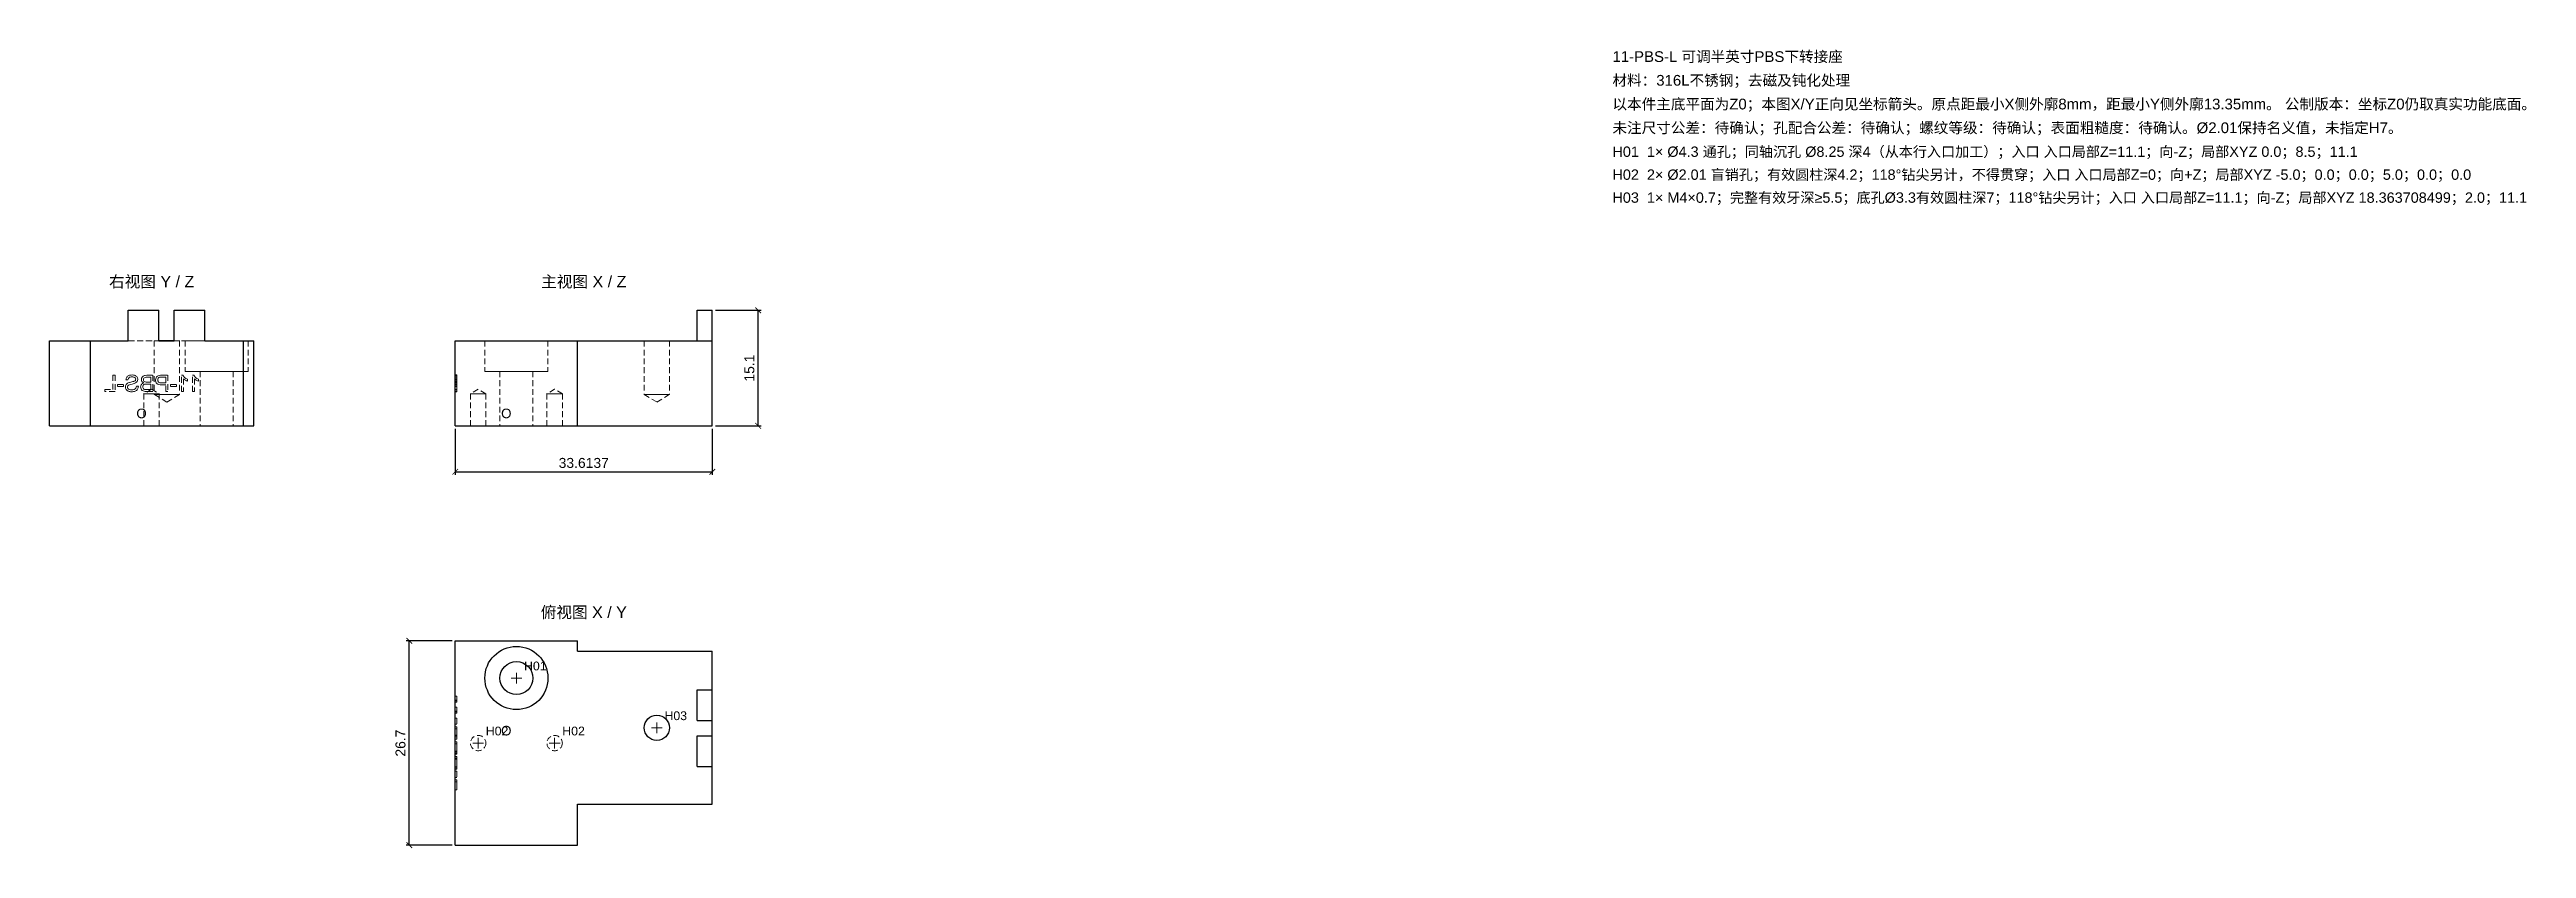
# Model space of a CAD drawing. Header units: millimetres. Extents: x 11 to 335, y 32 to 137.
import ezdxf
from ezdxf.enums import TextEntityAlignment as Align

# ---------------------------------------------------------------- set-up
doc = ezdxf.new("R2010")
doc.units = ezdxf.units.MM
doc.linetypes.add('WP_HIDDEN', pattern=[2.3, 1.5, -0.8])
for name, color, linetype, lineweight in [('ANNOTATIONS', 7, 'CONTINUOUS', 18), ('DIMENSIONS', 7, 'CONTINUOUS', 18), ('HIDDEN', 7, 'WP_HIDDEN', 13), ('VISIBLE', 7, 'CONTINUOUS', 25)]:
    doc.layers.add(name, color=color, linetype=linetype, lineweight=lineweight)
doc.styles.add('CJK', font='Arial Unicode.ttf')
doc.styles.add('OpenSansCondensed-Light', font='OpenSansCondensed-Light.ttf')
doc.dimstyles.new('EZDXF', dxfattribs={"dimtxt": 0.25, "dimasz": 0.175, "dimexe": 0.375, "dimexo": 0.125, "dimgap": 0.1, "dimtad": 1, "dimlfac": 100, "dimzin": 12, "dimdsep": 46, "dimtxsty": 'OpenSansCondensed-Light', "dimblk": 'ARCHTICK', "dimcen": 2.5, "dimazin": 3, "dimtfac": 0.5, "dimtmove": 2, "dimatfit": 3})

msp = doc.modelspace()

# ---------------------------------------------------------------- texts
at = {"layer": 'ANNOTATIONS', "style": 'CJK'}
for s, height, p in [('11-PBS-L 可调半英寸PBS下转接座', 1.4, (215, 135)), ('材料：316L不锈钢；去磁及钝化处理', 1.4, (215, 131.9)), ('以本件主底平面为Z0；本图X/Y正向见坐标箭头。原点距最小X侧外廓8mm，距最小Y侧外廓13.35mm。 公制版本：坐标Z0仍取真实功能底面。', 1.4, (215, 128.8)), ('未注尺寸公差：待确认；孔配合公差：待确认；螺纹等级：待确认；表面粗糙度：待确认。Ø2.01保持名义值，未指定H7。', 1.4, (215, 125.7)), ('H01  1× Ø4.3 通孔；同轴沉孔 Ø8.25 深4（从本行入口加工）；入口 入口局部Z=11.1；向-Z；局部XYZ 0.0；8.5；11.1', 1.35, (215, 122.6)), ('H02  2× Ø2.01 盲销孔；有效圆柱深4.2；118°钻尖另计，不得贯穿；入口 入口局部Z=0；向+Z；局部XYZ -5.0；0.0；0.0；5.0；0.0；0.0', 1.35, (215, 119.6)), ('H03  1× M4×0.7；完整有效牙深≥5.5；底孔Ø3.3有效圆柱深7；118°钻尖另计；入口 入口局部Z=11.1；向-Z；局部XYZ 18.363708499；2.0；11.1', 1.35, (215, 116.6)), ('O', 1.25, (22, 88.45)), ('O', 1.25, (69.69315, 88.45)), ('H01', 1.15, (72.69315, 55.5)), ('H03', 1.15, (91.05685, 49)), ('H02', 1.15, (67.69315, 47)), ('O', 1.25, (69.69315, 47)), ('H02', 1.15, (77.69315, 47))]:
    msp.add_text(s, height=height, dxfattribs=at).set_placement(p)
for s, p in [('右视图 Y / Z', (24, 105.55)), ('主视图 X / Z', (80.5, 105.55)), ('俯视图 X / Y', (80.5, 62.35))]:
    msp.add_text(s, height=1.5, dxfattribs=at).set_placement(p, align=Align.CENTER)

# ---------------------------------------------------------------- blocks, each defined once
blk = doc.blocks.new('_ARCHTICK')
at = {"color": 0, "linetype": 'BYBLOCK', "const_width": 0.15}
blk.add_lwpolyline([(-0.5, -0.5), (0.5, 0.5)], dxfattribs=at)

# ---------------------------------------------------------------- dimensions: what is measured, and where the dimension line sits
at = {"layer": 'DIMENSIONS'}
for base, p1, p2 in [((103.30685, 87.45), (97.30685, 87.45), (97.30685, 102.55)), ((57.69315, 32.65), (63.69315, 32.65), (63.69315, 59.35))]:
    msp.add_linear_dim(base=base, p1=p1, p2=p2, angle=90, dimstyle='EZDXF', override={"dimtxt": 1.3, "dimasz": 0.75, "dimexe": 0.4, "dimexo": 0.4, "dimgap": 0.5, "dimdec": 4, "dimlfac": 1, "dimzin": 8, "dimtxsty": 'CJK', "dimclrd": 7, "dimclre": 7, "dimclrt": 7}, dxfattribs=at).render()
msp.add_linear_dim(base=(63.69315, 81.45), p1=(63.69315, 87.45), p2=(97.30685, 87.45), dimstyle='EZDXF', override={"dimtxt": 1.3, "dimasz": 0.75, "dimexe": 0.4, "dimexo": 0.4, "dimgap": 0.5, "dimdec": 4, "dimlfac": 1, "dimzin": 8, "dimtxsty": 'CJK', "dimclrd": 7, "dimclre": 7, "dimclrt": 7}, dxfattribs=at).render()

# ---------------------------------------------------------------- linework, layer by layer
at = {"layer": 'ANNOTATIONS'}
for p, q in [((71.69315, 53.8), (71.69315, 55.2)), ((70.99315, 54.5), (72.39315, 54.5)), ((90.05685, 47.3), (90.05685, 48.7)), ((65.99315, 46), (67.39315, 46)), ((66.69315, 45.3), (66.69315, 46.7)), ((75.99315, 46), (77.39315, 46)), ((76.69315, 45.3), (76.69315, 46.7)), ((89.35685, 48), (90.75685, 48))]:
    msp.add_line(p, q, dxfattribs=at)
at = {"layer": 'HIDDEN', "ltscale": 0.5}
for p, q in [((10.65, 98.55), (37.35, 98.55)), ((20.95, 98.55), (24.95, 98.55)), ((24.35, 98.55), (24.35, 91.55)), ((26.95, 98.55), (30.95, 98.55)), ((27.65, 98.55), (27.65, 91.55)), ((28.375, 98.55), (28.375, 94.55)), ((36.625, 98.55), (36.625, 94.55)), ((67.56815, 98.55), (67.56815, 94.55)), ((75.81815, 98.55), (75.81815, 94.55)), ((88.40685, 98.55), (88.40685, 91.55)), ((91.70685, 98.55), (91.70685, 91.55)), ((95.30685, 98.55), (97.30685, 98.55)), ((18.93028, 94.06372), (19.21181, 94.06372)), ((18.93028, 92.18734), (18.93028, 94.06372)), ((19.21181, 94.06372), (19.21181, 91.93628)), ((23.36801, 94.06372), (24.16616, 94.06372)), ((24.16616, 94.06372), (24.16616, 91.93628)), ((25.33437, 94.06372), (26.13687, 94.06372)), ((26.13687, 94.06372), (26.13687, 91.93628)), ((27.90152, 91.93628), (27.90152, 94.07243)), ((27.90152, 94.07243), (28.06985, 94.07243)), ((29.33384, 91.93628), (29.33384, 94.07243)), ((29.33384, 94.07243), (29.50218, 94.07243)), ((30.35, 94.55), (30.35, 87.45)), ((34.65, 94.55), (34.65, 87.45)), ((63.69315, 94.1), (63.89315, 94.1)), ((63.69315, 91.93628), (63.69315, 94.07243)), ((63.69315, 94.07243), (63.89315, 94.07243)), ((63.69315, 94.06372), (63.69315, 91.93628)), ((63.69315, 92.18734), (63.69315, 94.06372)), ((63.69315, 94.06372), (63.89315, 94.06372)), ((63.69315, 94.0434), (63.89315, 94.0434)), ((63.89315, 94.07243), (63.89315, 91.93628)), ((63.89315, 91.93628), (63.89315, 94.06372)), ((63.89315, 94.06372), (63.89315, 92.18734)), ((69.54315, 94.55), (69.54315, 87.45)), ((73.84315, 94.55), (73.84315, 87.45)), ((17.88252, 91.93628), (17.88252, 92.18734)), ((17.88252, 92.18734), (18.93028, 92.18734)), ((19.21181, 91.93628), (17.88252, 91.93628)), ((19.52236, 92.83747), (20.32487, 92.83747)), ((19.52236, 92.5748), (19.52236, 92.83747)), ((20.32487, 92.5748), (19.52236, 92.5748)), ((20.32487, 92.83747), (20.32487, 92.5748)), ((20.90825, 93.44406), (20.63832, 93.46438)), ((22.00244, 92.64301), (22.26801, 92.61979)), ((24, 92.25386), (22.995, 91.65)), ((22.995, 87.45), (22.995, 91.65)), ((23.88463, 92.18734), (23.35495, 92.18734)), ((24.16616, 91.93628), (23.35495, 91.93628)), ((23.39268, 92.91873), (23.88463, 92.91873)), ((23.88463, 93.16979), (23.4246, 93.16979)), ((23.45943, 93.81266), (23.88463, 93.81266)), ((23.88463, 93.81266), (23.88463, 93.16979)), ((23.88463, 92.91873), (23.88463, 92.18734)), ((24, 92.25386), (25.005, 91.65)), ((26, 90.55858), (24.35, 91.55)), ((25.005, 87.45), (25.005, 91.65)), ((25.85534, 93.05224), (25.30534, 93.05224)), ((25.85534, 92.80119), (25.3097, 92.80119)), ((25.31115, 93.81266), (25.85534, 93.81266)), ((25.85534, 93.81266), (25.85534, 93.05224)), ((25.85534, 91.93628), (25.85534, 92.80119)), ((26.13687, 91.93628), (25.85534, 91.93628)), ((26, 90.55858), (27.65, 91.55)), ((26.45904, 92.83747), (27.26154, 92.83747)), ((26.45904, 92.5748), (26.45904, 92.83747)), ((27.26154, 92.5748), (26.45904, 92.5748)), ((27.26154, 92.83747), (27.26154, 92.5748)), ((28.16273, 91.93628), (27.90152, 91.93628)), ((28.16273, 93.60079), (28.16273, 91.93628)), ((28.68516, 93.53839), (28.68516, 93.28588)), ((29.59505, 91.93628), (29.33384, 91.93628)), ((29.59505, 93.60079), (29.59505, 91.93628)), ((30.11748, 93.53839), (30.11748, 93.28588)), ((63.69315, 93.85185), (63.89315, 93.85185)), ((63.69315, 93.05224), (63.69315, 93.81266)), ((63.69315, 93.81266), (63.89315, 93.81266)), ((63.69315, 93.16979), (63.69315, 93.81266)), ((63.69315, 93.7938), (63.89315, 93.7938)), ((63.69315, 93.60079), (63.69315, 91.93628)), ((63.69315, 93.60079), (63.89315, 93.60079)), ((63.69315, 93.53839), (63.69315, 93.28588)), ((63.69315, 93.53839), (63.89315, 93.53839)), ((63.69315, 93.44406), (63.69315, 93.46438)), ((63.69315, 93.46438), (63.89315, 93.46438)), ((63.69315, 93.44406), (63.89315, 93.44406)), ((63.69315, 93.28588), (63.89315, 93.28588)), ((63.69315, 93.16979), (63.89315, 93.16979)), ((63.69315, 93.06821), (63.89315, 93.06821)), ((63.69315, 93.05224), (63.89315, 93.05224)), ((63.69315, 92.18734), (63.69315, 92.91873)), ((63.69315, 92.91873), (63.89315, 92.91873)), ((63.69315, 92.83747), (63.69315, 92.5748)), ((63.69315, 92.83747), (63.89315, 92.83747)), ((63.69315, 91.93628), (63.69315, 92.80119)), ((63.69315, 92.80119), (63.89315, 92.80119)), ((63.69315, 92.64301), (63.69315, 92.61979)), ((63.69315, 92.64301), (63.89315, 92.64301)), ((63.69315, 92.61979), (63.89315, 92.61979)), ((63.69315, 92.5748), (63.89315, 92.5748)), ((63.69315, 91.93628), (63.69315, 92.18734)), ((63.69315, 92.18734), (63.89315, 92.18734)), ((63.69315, 92.15251), (63.89315, 92.15251)), ((63.69315, 91.93628), (63.89315, 91.93628)), ((63.69315, 91.9), (63.89315, 91.9)), ((63.89315, 93.81266), (63.89315, 93.05224)), ((63.89315, 93.81266), (63.89315, 93.16979)), ((63.89315, 91.93628), (63.89315, 93.60079)), ((63.89315, 93.28588), (63.89315, 93.53839)), ((63.89315, 93.46438), (63.89315, 93.44406)), ((63.89315, 92.91873), (63.89315, 92.18734)), ((63.89315, 92.83747), (63.89315, 92.5748)), ((63.89315, 92.80119), (63.89315, 91.93628)), ((63.89315, 92.61979), (63.89315, 92.64301)), ((63.89315, 92.18734), (63.89315, 91.93628)), ((66.69315, 92.25386), (65.68815, 91.65)), ((65.68815, 87.45), (65.68815, 91.65)), ((67.69815, 91.65), (66.69315, 92.25386)), ((67.69815, 87.45), (67.69815, 91.65)), ((76.69315, 92.25386), (75.68815, 91.65)), ((75.68815, 87.45), (75.68815, 91.65)), ((77.69815, 91.65), (76.69315, 92.25386)), ((77.69815, 87.45), (77.69815, 91.65)), ((88.40685, 91.55), (90.05685, 90.55858)), ((90.05685, 90.55858), (91.70685, 91.55)), ((10.65, 87.45), (37.35, 87.45)), ((97.30685, 38), (97.30685, 58)), ((63.69315, 52.11748), (63.89315, 52.11748)), ((63.69315, 51.59505), (63.69315, 51.33384)), ((63.69315, 51.59505), (63.89315, 51.59505)), ((63.69315, 51.33384), (63.69315, 51.50218)), ((63.69315, 51.50218), (63.89315, 51.50218)), ((63.69315, 51.33384), (63.89315, 51.33384)), ((63.69315, 50.68516), (63.89315, 50.68516)), ((63.69315, 50.16273), (63.69315, 49.90152)), ((63.69315, 50.16273), (63.89315, 50.16273)), ((63.69315, 49.90152), (63.69315, 50.06985)), ((63.69315, 50.06985), (63.89315, 50.06985)), ((63.69315, 49.90152), (63.89315, 49.90152)), ((63.69315, 48.45904), (63.69315, 49.26154)), ((63.69315, 49.26154), (63.89315, 49.26154)), ((63.89315, 51.33384), (63.89315, 51.59505)), ((63.89315, 51.50218), (63.89315, 51.33384)), ((63.89315, 49.90152), (63.89315, 50.16273)), ((63.89315, 50.06985), (63.89315, 49.90152)), ((63.89315, 49.26154), (63.89315, 48.45904)), ((63.69315, 48.45904), (63.89315, 48.45904)), ((63.69315, 47.33437), (63.69315, 48.13687)), ((63.69315, 48.13687), (63.69315, 47.85534)), ((63.69315, 48.13687), (63.89315, 48.13687)), ((63.69315, 47.85534), (63.69315, 47.3097)), ((63.69315, 47.85534), (63.89315, 47.85534)), ((63.69315, 47.30534), (63.69315, 47.85534)), ((63.69315, 47.85534), (63.69315, 47.31115)), ((63.69315, 47.04848), (63.89315, 47.04848)), ((63.69315, 47.01075), (63.89315, 47.01075)), ((63.69315, 46.80323), (63.89315, 46.80323)), ((63.69315, 46.51299), (63.89315, 46.51299)), ((63.69315, 45.36801), (63.69315, 46.16616)), ((63.69315, 46.16616), (63.69315, 45.35495)), ((63.69315, 46.16616), (63.89315, 46.16616)), ((63.69315, 45.88463), (63.89315, 45.88463)), ((63.69315, 45.4246), (63.69315, 45.88463)), ((63.69315, 45.88463), (63.69315, 45.45943)), ((63.69315, 45.35495), (63.69315, 45.88463)), ((63.69315, 45.88463), (63.69315, 45.39268)), ((63.89315, 48.13687), (63.89315, 47.33437)), ((63.89315, 47.85534), (63.89315, 48.13687)), ((63.89315, 47.3097), (63.89315, 47.85534)), ((63.89315, 47.85534), (63.89315, 47.30534)), ((63.89315, 47.31115), (63.89315, 47.85534)), ((63.89315, 46.16616), (63.89315, 45.36801)), ((63.89315, 45.35495), (63.89315, 46.16616)), ((63.89315, 45.88463), (63.89315, 45.4246)), ((63.89315, 45.45943), (63.89315, 45.88463)), ((63.89315, 45.88463), (63.89315, 45.35495)), ((63.89315, 45.39268), (63.89315, 45.88463)), ((63.69315, 44.96022), (63.89315, 44.96022)), ((63.69315, 44.93991), (63.89315, 44.93991)), ((63.69315, 44.85139), (63.89315, 44.85139)), ((63.69315, 44.66273), (63.89315, 44.66273)), ((63.69315, 44.5597), (63.89315, 44.5597)), ((63.69315, 44.00244), (63.69315, 44.26801)), ((63.69315, 44.26801), (63.89315, 44.26801)), ((63.69315, 44.18674), (63.89315, 44.18674)), ((63.69315, 44.00244), (63.89315, 44.00244)), ((63.69315, 43.91537), (63.89315, 43.91537)), ((63.69315, 42.90825), (63.69315, 42.63832)), ((63.69315, 42.90825), (63.89315, 42.90825)), ((63.69315, 42.84584), (63.89315, 42.84584)), ((63.69315, 42.63832), (63.89315, 42.63832)), ((63.69315, 42.57447), (63.89315, 42.57447)), ((63.69315, 41.52236), (63.69315, 42.32487)), ((63.69315, 42.32487), (63.89315, 42.32487)), ((63.89315, 44.26801), (63.89315, 44.00244)), ((63.89315, 42.63832), (63.89315, 42.90825)), ((63.89315, 42.32487), (63.89315, 41.52236)), ((63.69315, 41.52236), (63.89315, 41.52236)), ((63.69315, 40.93028), (63.69315, 41.21181)), ((63.69315, 41.21181), (63.69315, 39.88252)), ((63.69315, 41.21181), (63.89315, 41.21181)), ((63.69315, 39.88252), (63.69315, 40.93028)), ((63.69315, 40.93028), (63.89315, 40.93028)), ((63.69315, 39.88252), (63.89315, 39.88252)), ((63.89315, 41.21181), (63.89315, 40.93028)), ((63.89315, 39.88252), (63.89315, 41.21181)), ((63.89315, 40.93028), (63.89315, 39.88252))]:
    msp.add_line(p, q, dxfattribs=at)
for points in [[(24.95, 98.55), (24.87203, 98.55), (24.79853, 98.55), (24.72979, 98.55), (24.66608, 98.55), (24.60764, 98.55), (24.55472, 98.55), (24.50752, 98.55), (24.46623, 98.55), (24.43101, 98.55), (24.402, 98.55), (24.37932, 98.55), (24.36305, 98.55), (24.35327, 98.55), (24.35, 98.55)], [(24.35, 98.55), (24.36037, 98.55), (24.39137, 98.55), (24.44259, 98.55), (24.5134, 98.55), (24.60291, 98.55), (24.70998, 98.55), (24.83327, 98.55), (24.97124, 98.55), (25.12215, 98.55), (25.28409, 98.55), (25.45504, 98.55), (25.63284, 98.55), (25.81526, 98.55), (26, 98.55)], [(26, 98.55), (26.18474, 98.55), (26.36716, 98.55), (26.54496, 98.55), (26.71591, 98.55), (26.87785, 98.55), (27.02876, 98.55), (27.16673, 98.55), (27.29002, 98.55), (27.39709, 98.55), (27.4866, 98.55), (27.55741, 98.55), (27.60863, 98.55), (27.63963, 98.55), (27.65, 98.55)], [(27.65, 98.55), (27.64614, 98.55), (27.6346, 98.55), (27.61541, 98.55), (27.58867, 98.55), (27.55451, 98.55), (27.51308, 98.55), (27.46458, 98.55), (27.40924, 98.55), (27.34731, 98.55), (27.27908, 98.55), (27.20488, 98.55), (27.12505, 98.55), (27.03995, 98.55), (26.95, 98.55)], [(36.625, 98.55), (36.52158, 98.55), (36.2165, 98.55), (35.72505, 98.55), (35.0719, 98.55), (34.28977, 98.55), (33.4179, 98.55), (32.5, 98.55), (31.5821, 98.55), (30.71023, 98.55), (29.9281, 98.55), (29.27495, 98.55), (28.7835, 98.55), (28.47842, 98.55), (28.375, 98.55)], [(28.375, 98.55), (28.40094, 98.55), (28.47842, 98.55), (28.60648, 98.55), (28.7835, 98.55), (29.00726, 98.55), (29.27495, 98.55), (29.58318, 98.55), (29.9281, 98.55), (30.30537, 98.55), (30.71023, 98.55), (31.1376, 98.55), (31.5821, 98.55), (32.03815, 98.55), (32.5, 98.55)], [(32.5, 98.55), (32.96185, 98.55), (33.4179, 98.55), (33.8624, 98.55), (34.28977, 98.55), (34.69463, 98.55), (35.0719, 98.55), (35.41682, 98.55), (35.72505, 98.55), (35.99274, 98.55), (36.2165, 98.55), (36.39352, 98.55), (36.52158, 98.55), (36.59906, 98.55), (36.625, 98.55)], [(67.56815, 98.55), (67.67157, 98.55), (67.97665, 98.55), (68.46809, 98.55), (69.12125, 98.55), (69.90338, 98.55), (70.77525, 98.55), (71.69315, 98.55), (72.61104, 98.55), (73.48292, 98.55), (74.26504, 98.55), (74.9182, 98.55), (75.40964, 98.55), (75.71472, 98.55), (75.81815, 98.55)], [(88.40685, 98.55), (88.44822, 98.55), (88.57026, 98.55), (88.76683, 98.55), (89.0281, 98.55), (89.34095, 98.55), (89.68969, 98.55), (90.05685, 98.55), (90.42401, 98.55), (90.77276, 98.55), (91.08561, 98.55), (91.34688, 98.55), (91.54345, 98.55), (91.66549, 98.55), (91.70685, 98.55)], [(20.74281, 93.7996), (20.79684, 93.86934), (20.86134, 93.93002), (20.93607, 93.98151), (21.02071, 94.02381)], [(21.02071, 94.02381), (20.93559, 93.98123), (20.8609, 93.92967), (20.79664, 93.86913), (20.74281, 93.7996)], [(21.02071, 94.02381), (21.11554, 94.05744), (21.2169, 94.08123), (21.43793, 94.1)], [(21.43793, 94.1), (21.32315, 94.09524), (21.21535, 94.08095), (21.11454, 94.05714), (21.02071, 94.02381)], [(21.43793, 94.1), (21.64206, 94.08202), (21.73752, 94.05934), (21.8283, 94.02744)], [(21.8283, 94.02744), (21.73805, 94.05919), (21.64291, 94.08186), (21.43793, 94.1)], [(21.8283, 94.02744), (21.91032, 93.98724), (21.98236, 93.9384), (22.04411, 93.8809), (22.09532, 93.81484)], [(22.09532, 93.81484), (22.04434, 93.88064), (21.98285, 93.93801), (21.91083, 93.98694), (21.8283, 94.02744)], [(22.74617, 93.80033), (22.79187, 93.86307), (22.84563, 93.91719), (22.90736, 93.96257), (22.97691, 93.99914)], [(22.97691, 93.99914), (22.90726, 93.9625), (22.84558, 93.91715), (22.79189, 93.86309), (22.74617, 93.80033)], [(22.97691, 93.99914), (23.05836, 94.02789), (23.15117, 94.04804), (23.36801, 94.06372)], [(23.36801, 94.06372), (23.14833, 94.04758), (23.05659, 94.0274), (22.97691, 93.99914)], [(24.57757, 93.73865), (24.65229, 93.85578), (24.74809, 93.944)], [(24.74809, 93.944), (24.65249, 93.85602), (24.57757, 93.73865)], [(24.74809, 93.944), (24.86725, 94.00569), (25.01075, 94.0434)], [(25.01075, 94.0434), (24.86672, 94.00549), (24.74809, 93.944)], [(25.01075, 94.0434), (25.14987, 94.05879), (25.33437, 94.06372)], [(25.33437, 94.06372), (25.14753, 94.05864), (25.01075, 94.0434)], [(28.06985, 94.07243), (28.16327, 93.93084), (28.30204, 93.78799)], [(28.30204, 93.78799), (28.16201, 93.93239), (28.06985, 94.07243)], [(36.625, 94.55), (36.52158, 94.55), (36.2165, 94.55), (35.72505, 94.55), (35.0719, 94.55), (34.28977, 94.55), (33.4179, 94.55), (32.5, 94.55), (31.5821, 94.55), (30.71023, 94.55), (29.9281, 94.55), (29.27495, 94.55), (28.7835, 94.55), (28.47842, 94.55), (28.375, 94.55)], [(28.375, 94.55), (28.40094, 94.55), (28.47842, 94.55), (28.60648, 94.55), (28.7835, 94.55), (29.00726, 94.55), (29.27495, 94.55), (29.58318, 94.55), (29.9281, 94.55), (30.30537, 94.55), (30.71023, 94.55), (31.1376, 94.55), (31.5821, 94.55), (32.03815, 94.55), (32.5, 94.55)], [(29.50218, 94.07243), (29.59559, 93.93084), (29.73437, 93.78799)], [(29.73437, 93.78799), (29.59433, 93.93239), (29.50218, 94.07243)], [(34.65, 94.55), (34.5961, 94.55), (34.43708, 94.55), (34.18094, 94.55), (33.8405, 94.55), (33.43285, 94.55), (32.97842, 94.55), (32.5, 94.55), (32.02158, 94.55), (31.56715, 94.55), (31.1595, 94.55), (30.81906, 94.55), (30.56292, 94.55), (30.4039, 94.55), (30.35, 94.55)], [(30.35, 94.55), (30.36352, 94.55), (30.4039, 94.55), (30.47065, 94.55), (30.56292, 94.55), (30.67954, 94.55), (30.81906, 94.55), (30.97972, 94.55), (31.1595, 94.55), (31.35613, 94.55), (31.56715, 94.55), (31.7899, 94.55), (32.02158, 94.55), (32.25928, 94.55), (32.5, 94.55)], [(32.5, 94.55), (32.96185, 94.55), (33.4179, 94.55), (33.8624, 94.55), (34.28977, 94.55), (34.69463, 94.55), (35.0719, 94.55), (35.41682, 94.55), (35.72505, 94.55), (35.99274, 94.55), (36.2165, 94.55), (36.39352, 94.55), (36.52158, 94.55), (36.59906, 94.55), (36.625, 94.55)], [(32.5, 94.55), (32.74072, 94.55), (32.97842, 94.55), (33.2101, 94.55), (33.43285, 94.55), (33.64387, 94.55), (33.8405, 94.55), (34.02028, 94.55), (34.18094, 94.55), (34.32046, 94.55), (34.43708, 94.55), (34.52935, 94.55), (34.5961, 94.55), (34.63648, 94.55), (34.65, 94.55)], [(63.69315, 94.02381), (63.69315, 94.08123), (63.69315, 94.1)], [(63.69315, 94.1), (63.69315, 94.08202), (63.69315, 94.02744)], [(63.69315, 94.07243), (63.69315, 93.78799)], [(63.69315, 94.0434), (63.69315, 94.05879), (63.69315, 94.06372)], [(63.69315, 93.99914), (63.69315, 94.04804), (63.69315, 94.06372)], [(63.69315, 93.944), (63.69315, 94.00569), (63.69315, 94.0434)], [(63.69315, 94.02744), (63.69315, 93.9384), (63.69315, 93.81484)], [(63.69315, 93.7996), (63.69315, 93.93002), (63.69315, 94.02381)], [(63.69315, 93.80033), (63.69315, 93.91719), (63.69315, 93.99914)], [(63.69315, 93.73865), (63.69315, 93.85578), (63.69315, 93.944)], [(63.89315, 94.02744), (63.89315, 94.08186), (63.89315, 94.1)], [(63.89315, 94.1), (63.89315, 94.08095), (63.89315, 94.02381)], [(63.89315, 93.78799), (63.89315, 94.07243)], [(63.89315, 94.06372), (63.89315, 94.05864), (63.89315, 94.0434)], [(63.89315, 94.06372), (63.89315, 94.04758), (63.89315, 93.99914)], [(63.89315, 94.0434), (63.89315, 94.00549), (63.89315, 93.944)], [(63.89315, 93.81484), (63.89315, 93.93801), (63.89315, 94.02744)], [(63.89315, 94.02381), (63.89315, 93.92967), (63.89315, 93.7996)], [(63.89315, 93.99914), (63.89315, 93.91715), (63.89315, 93.80033)], [(63.89315, 93.944), (63.89315, 93.85602), (63.89315, 93.73865)], [(67.56815, 94.55), (67.67157, 94.55), (67.97665, 94.55), (68.46809, 94.55), (69.12125, 94.55), (69.90338, 94.55), (70.77525, 94.55), (71.69315, 94.55), (72.61104, 94.55), (73.48292, 94.55), (74.26504, 94.55), (74.9182, 94.55), (75.40964, 94.55), (75.71472, 94.55), (75.81815, 94.55)], [(69.54315, 94.55), (69.59705, 94.55), (69.75606, 94.55), (70.01221, 94.55), (70.35264, 94.55), (70.7603, 94.55), (71.21473, 94.55), (71.69315, 94.55), (72.17157, 94.55), (72.626, 94.55), (73.03365, 94.55), (73.37408, 94.55), (73.63023, 94.55), (73.78924, 94.55), (73.84315, 94.55)], [(20.57447, 92.53707), (20.57996, 92.61988), (20.59652, 92.69804), (20.62421, 92.77136), (20.66299, 92.83964)], [(20.66299, 92.83964), (20.62427, 92.77148), (20.5966, 92.69833), (20.58, 92.6202), (20.57447, 92.53707)], [(20.6717, 92.21708), (20.62928, 92.29316), (20.59885, 92.37195), (20.58056, 92.45332), (20.57447, 92.53707)], [(20.57447, 92.53707), (20.58055, 92.4534), (20.59878, 92.37218), (20.62916, 92.29341), (20.6717, 92.21708)], [(20.63832, 93.46438), (20.64752, 93.55522), (20.66799, 93.64151), (20.69977, 93.72303), (20.74281, 93.7996)], [(20.74281, 93.7996), (20.69982, 93.72314), (20.66807, 93.64179), (20.64758, 93.55553), (20.63832, 93.46438)], [(20.66299, 92.83964), (20.7139, 92.90305), (20.77685, 92.96035), (20.85146, 93.01153), (20.93727, 93.0566)], [(20.93727, 93.0566), (20.85047, 93.01093), (20.77582, 92.95955), (20.71333, 92.90245), (20.66299, 92.83964)], [(20.95106, 91.98344), (20.86583, 92.02901), (20.79065, 92.08316), (20.72586, 92.14588), (20.6717, 92.21708)], [(20.6717, 92.21708), (20.72562, 92.14616), (20.79015, 92.08358), (20.8653, 92.02934), (20.95106, 91.98344)], [(20.90389, 92.68872), (20.86034, 92.60759), (20.84584, 92.51385)], [(20.84584, 92.51385), (20.86036, 92.60764), (20.90389, 92.68872)], [(20.84584, 92.51385), (20.86091, 92.41894), (20.90607, 92.33173)], [(20.90607, 92.33173), (20.8609, 92.41898), (20.84584, 92.51385)], [(21.09545, 92.81425), (20.98133, 92.75781), (20.90389, 92.68872)], [(20.90389, 92.68872), (20.9808, 92.75747), (21.09545, 92.81425)], [(20.90607, 92.33173), (20.98238, 92.25696), (21.08964, 92.2004)], [(21.08964, 92.2004), (20.98207, 92.25717), (20.90607, 92.33173)], [(21.05554, 93.74881), (20.99888, 93.69064), (20.95547, 93.6201), (20.92533, 93.53769), (20.90825, 93.44406)], [(20.90825, 93.44406), (20.92561, 93.53875), (20.95595, 93.62111), (20.99926, 93.69113), (21.05554, 93.74881)], [(20.93727, 93.0566), (21.12873, 93.12237), (21.40818, 93.19228)], [(21.40818, 93.19228), (21.11885, 93.11954), (20.93727, 93.0566)], [(21.36102, 91.9), (21.25086, 91.90513), (21.14563, 91.92065), (21.04561, 91.94673), (20.95106, 91.98344)], [(20.95106, 91.98344), (21.04497, 91.94694), (21.14461, 91.92086), (21.24995, 91.90522), (21.36102, 91.9)], [(21.42632, 93.85185), (21.31378, 93.84571), (21.21372, 93.82684), (21.12731, 93.79464), (21.05554, 93.74881)], [(21.05554, 93.74881), (21.12579, 93.79389), (21.211, 93.82609), (21.31118, 93.84541), (21.42632, 93.85185)], [(21.08964, 92.2004), (21.22298, 92.16439), (21.37408, 92.15251)], [(21.37408, 92.15251), (21.22243, 92.16448), (21.08964, 92.2004)], [(21.47421, 92.91801), (21.23971, 92.85872), (21.09545, 92.81425)], [(21.09545, 92.81425), (21.23295, 92.85688), (21.47421, 92.91801)], [(21.84499, 91.98417), (21.73916, 91.94666), (21.62268, 91.9204), (21.49636, 91.90501), (21.36102, 91.9)], [(21.36102, 91.9), (21.49956, 91.90526), (21.6264, 91.92104), (21.74154, 91.94734), (21.84499, 91.98417)], [(21.37408, 92.15251), (21.54583, 92.16818), (21.70059, 92.21563)], [(21.70059, 92.21563), (21.5464, 92.16829), (21.37408, 92.15251)], [(21.40818, 93.19228), (21.67605, 93.26554), (21.7708, 93.30426), (21.83265, 93.34393)], [(21.83265, 93.34393), (21.77565, 93.3067), (21.6859, 93.26901), (21.40818, 93.19228)], [(21.79855, 93.75825), (21.72955, 93.80008), (21.64362, 93.82931), (21.54204, 93.84634), (21.42632, 93.85185)], [(21.42632, 93.85185), (21.54536, 93.846), (21.64708, 93.82845), (21.73148, 93.7992), (21.79855, 93.75825)], [(21.88489, 93.05079), (21.71712, 92.98436), (21.47421, 92.91801)], [(21.47421, 92.91801), (21.72345, 92.9864), (21.88489, 93.05079)], [(21.70059, 92.21563), (21.82618, 92.28818), (21.87515, 92.33208), (21.91464, 92.38107)], [(21.91464, 92.38107), (21.87542, 92.33236), (21.82667, 92.28856), (21.70059, 92.21563)], [(21.91537, 93.53259), (21.90804, 93.59632), (21.88603, 93.65529), (21.84943, 93.70931), (21.79855, 93.75825)], [(21.79855, 93.75825), (21.84966, 93.70904), (21.88616, 93.65503), (21.90807, 93.59621), (21.91537, 93.53259)], [(21.83265, 93.34393), (21.86883, 93.38346), (21.89471, 93.42814), (21.91022, 93.47789), (21.91537, 93.53259)], [(21.91537, 93.53259), (21.9102, 93.4778), (21.89469, 93.4281), (21.86884, 93.38348), (21.83265, 93.34393)], [(22.15119, 92.2374), (22.09034, 92.15809), (22.01885, 92.08933), (21.93695, 92.03133), (21.84499, 91.98417)], [(21.84499, 91.98417), (21.93732, 92.03156), (22.01913, 92.08956), (22.09042, 92.15818), (22.15119, 92.2374)], [(22.11201, 93.24888), (22.0695, 93.19182), (22.01734, 93.13977), (21.88489, 93.05079)], [(21.88489, 93.05079), (22.01786, 93.14022), (22.06978, 93.19215), (22.11201, 93.24888)], [(21.91464, 92.38107), (21.97127, 92.49835), (22.00244, 92.64301)], [(22.00244, 92.64301), (21.97106, 92.49771), (21.91464, 92.38107)], [(22.09532, 93.81484), (22.13523, 93.74368), (22.16384, 93.66968), (22.18102, 93.59298), (22.18674, 93.51372)], [(22.18674, 93.51372), (22.18103, 93.59295), (22.16389, 93.66954), (22.13531, 93.74351), (22.09532, 93.81484)], [(22.18674, 93.51372), (22.16809, 93.37434), (22.11201, 93.24888)], [(22.11201, 93.24888), (22.16806, 93.37422), (22.18674, 93.51372)], [(22.26801, 92.61979), (22.2586, 92.51633), (22.23602, 92.41791), (22.20019, 92.32484), (22.15119, 92.2374)], [(22.15119, 92.2374), (22.20012, 92.3247), (22.2359, 92.41753), (22.25853, 92.51589), (22.26801, 92.61979)], [(22.5597, 92.55303), (22.56612, 92.6424), (22.58552, 92.72608), (22.61799, 92.80376), (22.66346, 92.8752)], [(22.66346, 92.8752), (22.61806, 92.80391), (22.58564, 92.72645), (22.56618, 92.64283), (22.5597, 92.55303)], [(22.62282, 92.27513), (22.57545, 92.40894), (22.5597, 92.55303)], [(22.5597, 92.55303), (22.57548, 92.40882), (22.62282, 92.27513)], [(22.77883, 92.07704), (22.69313, 92.16172), (22.62282, 92.27513)], [(22.62282, 92.27513), (22.69339, 92.1614), (22.77883, 92.07704)], [(22.66273, 93.51953), (22.66796, 93.59215), (22.68366, 93.66324), (22.70977, 93.73266), (22.74617, 93.80033)], [(22.74617, 93.80033), (22.70967, 93.73244), (22.68359, 93.66301), (22.66795, 93.59204), (22.66273, 93.51953)], [(22.73674, 93.26266), (22.68126, 93.38702), (22.66273, 93.51953)], [(22.66273, 93.51953), (22.68123, 93.3871), (22.73674, 93.26266)], [(22.66346, 92.8752), (22.72128, 92.93875), (22.79026, 92.99213), (22.87006, 93.03526), (22.96022, 93.06821)], [(22.96022, 93.06821), (22.8693, 93.03492), (22.78953, 92.99166), (22.72091, 92.93842), (22.66346, 92.8752)], [(22.96022, 93.06821), (22.83002, 93.15348), (22.77867, 93.2051), (22.73674, 93.26266)], [(22.73674, 93.26266), (22.77846, 93.20534), (22.82962, 93.15383), (22.96022, 93.06821)], [(23.01174, 91.97183), (22.8839, 92.01573), (22.77883, 92.07704)], [(22.77883, 92.07704), (22.88349, 92.01591), (23.01174, 91.97183)], [(22.85139, 92.55303), (22.86662, 92.66423), (22.91234, 92.75983)], [(22.91234, 92.75983), (22.86658, 92.6641), (22.85139, 92.55303)], [(22.89347, 92.37381), (22.86191, 92.45744), (22.85139, 92.55303)], [(22.85139, 92.55303), (22.86188, 92.45755), (22.89347, 92.37381)], [(23.00086, 92.25554), (22.94136, 92.30543), (22.89347, 92.37381)], [(22.89347, 92.37381), (22.94131, 92.30548), (23.00086, 92.25554)], [(22.91234, 92.75983), (22.98508, 92.83456), (23.0814, 92.88318)], [(23.0814, 92.88318), (22.98514, 92.83461), (22.91234, 92.75983)], [(22.93991, 93.48615), (22.95261, 93.58574), (22.9907, 93.67263)], [(22.9907, 93.67263), (22.95258, 93.58564), (22.93991, 93.48615)], [(22.99433, 93.3004), (22.95351, 93.38384), (22.93991, 93.48615)], [(22.93991, 93.48615), (22.95346, 93.38402), (22.99433, 93.3004)], [(22.9907, 93.67263), (23.05237, 93.74047), (23.13582, 93.78292)], [(23.13582, 93.78292), (23.0524, 93.74049), (22.9907, 93.67263)], [(23.15613, 93.19446), (23.06199, 93.23691), (22.99433, 93.3004)], [(22.99433, 93.3004), (23.06215, 93.2368), (23.15613, 93.19446)], [(25.005, 91.65), (24.9798, 91.65), (24.90547, 91.65), (24.78574, 91.65), (24.62661, 91.65), (24.43605, 91.65), (24.22363, 91.65), (24, 91.65), (23.77637, 91.65), (23.56395, 91.65), (23.37339, 91.65), (23.21426, 91.65), (23.09453, 91.65), (23.0202, 91.65), (22.995, 91.65)], [(22.995, 91.65), (23.00132, 91.65), (23.0202, 91.65), (23.0514, 91.65), (23.09453, 91.65), (23.14904, 91.65), (23.21426, 91.65), (23.28936, 91.65), (23.37339, 91.65), (23.46531, 91.65), (23.56395, 91.65), (23.66807, 91.65), (23.77637, 91.65), (23.88748, 91.65), (24, 91.65)], [(23.16339, 92.19749), (23.07414, 92.22071), (23.00086, 92.25554)], [(23.00086, 92.25554), (23.07429, 92.22066), (23.16339, 92.19749)], [(23.35495, 91.93628), (23.16913, 91.94501), (23.01174, 91.97183)], [(23.01174, 91.97183), (23.16756, 91.94517), (23.35495, 91.93628)], [(23.0814, 92.88318), (23.21328, 92.90984), (23.39268, 92.91873)], [(23.39268, 92.91873), (23.21528, 92.91007), (23.0814, 92.88318)], [(23.13582, 93.78292), (23.26389, 93.80523), (23.45943, 93.81266)], [(23.45943, 93.81266), (23.26702, 93.80551), (23.13582, 93.78292)], [(23.4246, 93.16979), (23.26389, 93.17596), (23.15613, 93.19446)], [(23.15613, 93.19446), (23.26563, 93.1758), (23.4246, 93.16979)], [(23.35495, 92.18734), (23.16339, 92.19749)], [(24, 91.65), (24.11252, 91.65), (24.22363, 91.65), (24.33193, 91.65), (24.43605, 91.65), (24.53469, 91.65), (24.62661, 91.65), (24.71064, 91.65), (24.78574, 91.65), (24.85096, 91.65), (24.90547, 91.65), (24.9486, 91.65), (24.9798, 91.65), (24.99868, 91.65), (25.005, 91.65)], [(27.65, 91.55), (27.60863, 91.55), (27.4866, 91.55), (27.29002, 91.55), (27.02876, 91.55), (26.71591, 91.55), (26.36716, 91.55), (26, 91.55), (25.63284, 91.55), (25.28409, 91.55), (24.97124, 91.55), (24.70998, 91.55), (24.5134, 91.55), (24.39137, 91.55), (24.35, 91.55)], [(24.35, 91.55), (24.36037, 91.55), (24.39137, 91.55), (24.44259, 91.55), (24.5134, 91.55), (24.60291, 91.55), (24.70998, 91.55), (24.83327, 91.55), (24.97124, 91.55), (25.12215, 91.55), (25.28409, 91.55), (25.45504, 91.55), (25.63284, 91.55), (25.81526, 91.55), (26, 91.55)], [(24.51299, 93.44842), (24.52909, 93.59984), (24.57757, 93.73865)], [(24.57757, 93.73865), (24.52914, 93.60007), (24.51299, 93.44842)], [(24.68569, 92.98912), (24.61004, 93.08844), (24.55587, 93.19869), (24.5236, 93.31904), (24.51299, 93.44842)], [(24.51299, 93.44842), (24.52379, 93.31795), (24.55617, 93.19791), (24.61013, 93.0883), (24.68569, 92.98912)], [(25.3097, 92.80119), (25.11598, 92.81122), (24.94309, 92.84379), (24.79743, 92.90235), (24.73694, 92.94215), (24.68569, 92.98912)], [(24.68569, 92.98912), (24.78945, 92.9069), (24.92803, 92.84817), (25.10145, 92.81293), (25.3097, 92.80119)], [(24.80323, 93.43971), (24.8201, 93.5636), (24.87071, 93.66827)], [(24.87071, 93.66827), (24.82003, 93.56338), (24.80323, 93.43971)], [(24.91788, 93.15383), (24.86772, 93.20979), (24.83189, 93.27609), (24.8104, 93.35273), (24.80323, 93.43971)], [(24.80323, 93.43971), (24.81026, 93.35349), (24.83162, 93.27677), (24.86751, 93.21009), (24.91788, 93.15383)], [(24.87071, 93.66827), (24.9489, 93.74718), (25.04848, 93.7938)], [(25.04848, 93.7938), (24.94887, 93.74717), (24.87071, 93.66827)], [(25.30534, 93.05224), (25.17882, 93.05859), (25.07206, 93.07764), (24.98508, 93.10938), (24.91788, 93.15383)], [(24.91788, 93.15383), (24.98738, 93.10826), (25.0763, 93.07654), (25.18295, 93.05815), (25.30534, 93.05224)], [(25.04848, 93.7938), (25.1497, 93.80795), (25.31115, 93.81266)], [(25.31115, 93.81266), (25.15162, 93.80809), (25.04848, 93.7938)], [(26, 91.55), (26.18474, 91.55), (26.36716, 91.55), (26.54496, 91.55), (26.71591, 91.55), (26.87785, 91.55), (27.02876, 91.55), (27.16673, 91.55), (27.29002, 91.55), (27.39709, 91.55), (27.4866, 91.55), (27.55741, 91.55), (27.60863, 91.55), (27.63963, 91.55), (27.65, 91.55)], [(28.41016, 93.42084), (28.27257, 93.51022), (28.16273, 93.60079)], [(28.16273, 93.60079), (28.27175, 93.51082), (28.41016, 93.42084)], [(28.30204, 93.78799), (28.48063, 93.65178), (28.68516, 93.53839)], [(28.68516, 93.53839), (28.47982, 93.65231), (28.30204, 93.78799)], [(28.68516, 93.28588), (28.55454, 93.34257), (28.41016, 93.42084)], [(28.41016, 93.42084), (28.55546, 93.34212), (28.68516, 93.28588)], [(29.84248, 93.42084), (29.7049, 93.51022), (29.59505, 93.60079)], [(29.59505, 93.60079), (29.70407, 93.51082), (29.84248, 93.42084)], [(29.73437, 93.78799), (29.91295, 93.65178), (30.11748, 93.53839)], [(30.11748, 93.53839), (29.91214, 93.65231), (29.73437, 93.78799)], [(30.11748, 93.28588), (29.98686, 93.34257), (29.84248, 93.42084)], [(29.84248, 93.42084), (29.98778, 93.34212), (30.11748, 93.28588)], [(63.69315, 93.75825), (63.69315, 93.80008), (63.69315, 93.82931), (63.69315, 93.84634), (63.69315, 93.85185)], [(63.69315, 93.85185), (63.69315, 93.84571), (63.69315, 93.82684), (63.69315, 93.79464), (63.69315, 93.74881)], [(63.69315, 93.81484), (63.69315, 93.66968), (63.69315, 93.51372)], [(63.69315, 93.81266), (63.69315, 93.7938)], [(63.69315, 93.81266), (63.69315, 93.80551), (63.69315, 93.78292)], [(63.69315, 93.51953), (63.69315, 93.80033)], [(63.69315, 93.46438), (63.69315, 93.64151), (63.69315, 93.7996)], [(63.69315, 93.7938), (63.69315, 93.74717), (63.69315, 93.66827)], [(63.69315, 93.78799), (63.69315, 93.65178), (63.69315, 93.53839)], [(63.69315, 93.78292), (63.69315, 93.74049), (63.69315, 93.67263)], [(63.69315, 93.53259), (63.69315, 93.65529), (63.69315, 93.75825)], [(63.69315, 93.74881), (63.69315, 93.69064), (63.69315, 93.6201), (63.69315, 93.53769), (63.69315, 93.44406)], [(63.69315, 93.44842), (63.69315, 93.59984), (63.69315, 93.73865)], [(63.69315, 93.67263), (63.69315, 93.58564), (63.69315, 93.48615)], [(63.69315, 93.66827), (63.69315, 93.56338), (63.69315, 93.43971)], [(63.69315, 93.42084), (63.69315, 93.60079)], [(63.69315, 93.34393), (63.69315, 93.42814), (63.69315, 93.53259)], [(63.69315, 93.26266), (63.69315, 93.51953)], [(63.69315, 93.51372), (63.69315, 93.37434), (63.69315, 93.24888)], [(63.69315, 93.48615), (63.69315, 93.38402), (63.69315, 93.3004)], [(63.69315, 92.98912), (63.69315, 93.08844), (63.69315, 93.19869), (63.69315, 93.44842)], [(63.69315, 93.43971), (63.69315, 93.27677), (63.69315, 93.21009), (63.69315, 93.15383)], [(63.69315, 93.28588), (63.69315, 93.34257), (63.69315, 93.42084)], [(63.69315, 93.19228), (63.69315, 93.34393)], [(63.69315, 93.3004), (63.69315, 93.2368), (63.69315, 93.19446)], [(63.69315, 93.06821), (63.69315, 93.15348), (63.69315, 93.26266)], [(63.69315, 93.24888), (63.69315, 93.13977), (63.69315, 93.05079)], [(63.69315, 93.19446), (63.69315, 93.1758), (63.69315, 93.16979)], [(63.69315, 93.0566), (63.69315, 93.19228)], [(63.69315, 93.15383), (63.69315, 93.10826), (63.69315, 93.07654), (63.69315, 93.05815), (63.69315, 93.05224)], [(63.69315, 92.8752), (63.69315, 92.93875), (63.69315, 92.99213), (63.69315, 93.03526), (63.69315, 93.06821)], [(63.69315, 92.83964), (63.69315, 92.96035), (63.69315, 93.0566)], [(63.69315, 93.05079), (63.69315, 92.91801)], [(63.69315, 92.80119), (63.69315, 92.81122), (63.69315, 92.84379), (63.69315, 92.90235), (63.69315, 92.98912)], [(63.69315, 92.91873), (63.69315, 92.91007), (63.69315, 92.88318)], [(63.69315, 92.91801), (63.69315, 92.85872), (63.69315, 92.81425)], [(63.69315, 92.88318), (63.69315, 92.83461), (63.69315, 92.75983)], [(63.69315, 92.55303), (63.69315, 92.72608), (63.69315, 92.8752)], [(63.69315, 92.53707), (63.69315, 92.69804), (63.69315, 92.83964)], [(63.69315, 92.81425), (63.69315, 92.75781), (63.69315, 92.68872)], [(63.69315, 92.75983), (63.69315, 92.6641), (63.69315, 92.55303)], [(63.69315, 92.68872), (63.69315, 92.60759), (63.69315, 92.51385)], [(63.69315, 92.38107), (63.69315, 92.49835), (63.69315, 92.64301)], [(63.69315, 92.61979), (63.69315, 92.41791), (63.69315, 92.2374)], [(63.69315, 92.27513), (63.69315, 92.40894), (63.69315, 92.55303)], [(63.69315, 92.55303), (63.69315, 92.45755), (63.69315, 92.37381)], [(63.69315, 92.21708), (63.69315, 92.37195), (63.69315, 92.53707)], [(63.69315, 92.51385), (63.69315, 92.33173)], [(63.69315, 92.21563), (63.69315, 92.28818), (63.69315, 92.38107)], [(63.69315, 92.37381), (63.69315, 92.30548), (63.69315, 92.25554)], [(63.69315, 92.33173), (63.69315, 92.25696), (63.69315, 92.2004)], [(63.69315, 92.07704), (63.69315, 92.16172), (63.69315, 92.27513)], [(63.69315, 92.25554), (63.69315, 92.22066), (63.69315, 92.19749)], [(63.69315, 92.2374), (63.69315, 92.15809), (63.69315, 92.08933), (63.69315, 92.03133), (63.69315, 91.98417)], [(63.69315, 91.98344), (63.69315, 92.08316), (63.69315, 92.21708)], [(63.69315, 92.15251), (63.69315, 92.16818), (63.69315, 92.21563)], [(63.69315, 92.2004), (63.69315, 92.16439), (63.69315, 92.15251)], [(63.69315, 92.19749), (63.69315, 92.18734)], [(63.69315, 91.97183), (63.69315, 92.01573), (63.69315, 92.07704)], [(63.69315, 91.98417), (63.69315, 91.94666), (63.69315, 91.9204), (63.69315, 91.90501), (63.69315, 91.9)], [(63.69315, 91.9), (63.69315, 91.90513), (63.69315, 91.92065), (63.69315, 91.94673), (63.69315, 91.98344)], [(63.69315, 91.93628), (63.69315, 91.94501), (63.69315, 91.97183)], [(63.89315, 93.74881), (63.89315, 93.79389), (63.89315, 93.82609), (63.89315, 93.84541), (63.89315, 93.85185)], [(63.89315, 93.85185), (63.89315, 93.846), (63.89315, 93.82845), (63.89315, 93.7992), (63.89315, 93.75825)], [(63.89315, 93.51372), (63.89315, 93.66954), (63.89315, 93.81484)], [(63.89315, 93.7938), (63.89315, 93.81266)], [(63.89315, 93.78292), (63.89315, 93.80523), (63.89315, 93.81266)], [(63.89315, 93.80033), (63.89315, 93.51953)], [(63.89315, 93.7996), (63.89315, 93.64179), (63.89315, 93.46438)], [(63.89315, 93.66827), (63.89315, 93.74718), (63.89315, 93.7938)], [(63.89315, 93.53839), (63.89315, 93.65231), (63.89315, 93.78799)], [(63.89315, 93.67263), (63.89315, 93.74047), (63.89315, 93.78292)], [(63.89315, 93.75825), (63.89315, 93.65503), (63.89315, 93.53259)], [(63.89315, 93.44406), (63.89315, 93.53875), (63.89315, 93.62111), (63.89315, 93.69113), (63.89315, 93.74881)], [(63.89315, 93.73865), (63.89315, 93.60007), (63.89315, 93.44842)], [(63.89315, 93.48615), (63.89315, 93.58574), (63.89315, 93.67263)], [(63.89315, 93.43971), (63.89315, 93.5636), (63.89315, 93.66827)], [(63.89315, 93.60079), (63.89315, 93.42084)], [(63.89315, 93.53259), (63.89315, 93.4281), (63.89315, 93.34393)], [(63.89315, 93.51953), (63.89315, 93.26266)], [(63.89315, 93.24888), (63.89315, 93.37422), (63.89315, 93.51372)], [(63.89315, 93.3004), (63.89315, 93.38384), (63.89315, 93.48615)], [(63.89315, 93.44842), (63.89315, 93.31795), (63.89315, 93.19791), (63.89315, 93.0883), (63.89315, 92.98912)], [(63.89315, 93.15383), (63.89315, 93.20979), (63.89315, 93.27609), (63.89315, 93.35273), (63.89315, 93.43971)], [(63.89315, 93.42084), (63.89315, 93.34212), (63.89315, 93.28588)], [(63.89315, 93.34393), (63.89315, 93.19228)], [(63.89315, 93.19446), (63.89315, 93.23691), (63.89315, 93.3004)], [(63.89315, 93.26266), (63.89315, 93.15383), (63.89315, 93.06821)], [(63.89315, 93.05079), (63.89315, 93.14022), (63.89315, 93.24888)], [(63.89315, 93.16979), (63.89315, 93.17596), (63.89315, 93.19446)], [(63.89315, 93.19228), (63.89315, 93.0566)], [(63.89315, 93.05224), (63.89315, 93.05859), (63.89315, 93.07764), (63.89315, 93.10938), (63.89315, 93.15383)], [(63.89315, 93.06821), (63.89315, 92.99166), (63.89315, 92.8752)], [(63.89315, 93.0566), (63.89315, 92.95955), (63.89315, 92.83964)], [(63.89315, 92.91801), (63.89315, 93.05079)], [(63.89315, 92.98912), (63.89315, 92.9069), (63.89315, 92.84817), (63.89315, 92.81293), (63.89315, 92.80119)], [(63.89315, 92.88318), (63.89315, 92.90984), (63.89315, 92.91873)], [(63.89315, 92.81425), (63.89315, 92.85688), (63.89315, 92.91801)], [(63.89315, 92.75983), (63.89315, 92.83456), (63.89315, 92.88318)], [(63.89315, 92.8752), (63.89315, 92.72645), (63.89315, 92.55303)], [(63.89315, 92.83964), (63.89315, 92.69833), (63.89315, 92.53707)], [(63.89315, 92.68872), (63.89315, 92.75747), (63.89315, 92.81425)], [(63.89315, 92.55303), (63.89315, 92.66423), (63.89315, 92.75983)], [(63.89315, 92.51385), (63.89315, 92.60764), (63.89315, 92.68872)], [(63.89315, 92.64301), (63.89315, 92.49771), (63.89315, 92.38107)], [(63.89315, 92.2374), (63.89315, 92.41753), (63.89315, 92.61979)], [(63.89315, 92.55303), (63.89315, 92.40882), (63.89315, 92.27513)], [(63.89315, 92.37381), (63.89315, 92.45744), (63.89315, 92.55303)], [(63.89315, 92.53707), (63.89315, 92.21708)], [(63.89315, 92.33173), (63.89315, 92.51385)], [(63.89315, 92.38107), (63.89315, 92.28856), (63.89315, 92.21563)], [(63.89315, 92.25554), (63.89315, 92.30543), (63.89315, 92.37381)], [(63.89315, 92.2004), (63.89315, 92.25717), (63.89315, 92.33173)], [(63.89315, 92.27513), (63.89315, 92.1614), (63.89315, 92.07704)], [(63.89315, 92.19749), (63.89315, 92.22071), (63.89315, 92.25554)], [(63.89315, 91.98417), (63.89315, 92.03156), (63.89315, 92.08956), (63.89315, 92.15818), (63.89315, 92.2374)], [(63.89315, 92.21708), (63.89315, 92.08358), (63.89315, 91.98344)], [(63.89315, 92.21563), (63.89315, 92.16829), (63.89315, 92.15251)], [(63.89315, 92.15251), (63.89315, 92.16448), (63.89315, 92.2004)], [(63.89315, 92.18734), (63.89315, 92.19749)], [(63.89315, 92.07704), (63.89315, 92.01591), (63.89315, 91.97183)], [(63.89315, 91.9), (63.89315, 91.90526), (63.89315, 91.92104), (63.89315, 91.94734), (63.89315, 91.98417)], [(63.89315, 91.98344), (63.89315, 91.94694), (63.89315, 91.92086), (63.89315, 91.90522), (63.89315, 91.9)], [(63.89315, 91.97183), (63.89315, 91.94517), (63.89315, 91.93628)], [(67.69815, 91.65), (67.67295, 91.65), (67.59862, 91.65), (67.47889, 91.65), (67.31975, 91.65), (67.1292, 91.65), (66.91678, 91.65), (66.69315, 91.65), (66.46951, 91.65), (66.25709, 91.65), (66.06654, 91.65), (65.90741, 91.65), (65.78767, 91.65), (65.71334, 91.65), (65.68815, 91.65)], [(77.69815, 91.65), (77.67295, 91.65), (77.59862, 91.65), (77.47889, 91.65), (77.31975, 91.65), (77.1292, 91.65), (76.91678, 91.65), (76.69315, 91.65), (76.46951, 91.65), (76.25709, 91.65), (76.06654, 91.65), (75.90741, 91.65), (75.78767, 91.65), (75.71334, 91.65), (75.68815, 91.65)], [(88.40685, 91.55), (88.44822, 91.55), (88.57026, 91.55), (88.76683, 91.55), (89.0281, 91.55), (89.34095, 91.55), (89.68969, 91.55), (90.05685, 91.55), (90.42401, 91.55), (90.77276, 91.55), (91.08561, 91.55), (91.34688, 91.55), (91.54345, 91.55), (91.66549, 91.55), (91.70685, 91.55)], [(25.005, 87.45), (24.9798, 87.45), (24.90547, 87.45), (24.78574, 87.45), (24.62661, 87.45), (24.43605, 87.45), (24.22363, 87.45), (24, 87.45), (23.77637, 87.45), (23.56395, 87.45), (23.37339, 87.45), (23.21426, 87.45), (23.09453, 87.45), (23.0202, 87.45), (22.995, 87.45)], [(22.995, 87.45), (23.00132, 87.45), (23.0202, 87.45), (23.0514, 87.45), (23.09453, 87.45), (23.14904, 87.45), (23.21426, 87.45), (23.28936, 87.45), (23.37339, 87.45), (23.46531, 87.45), (23.56395, 87.45), (23.66807, 87.45), (23.77637, 87.45), (23.88748, 87.45), (24, 87.45)], [(24, 87.45), (24.11252, 87.45), (24.22363, 87.45), (24.33193, 87.45), (24.43605, 87.45), (24.53469, 87.45), (24.62661, 87.45), (24.71064, 87.45), (24.78574, 87.45), (24.85096, 87.45), (24.90547, 87.45), (24.9486, 87.45), (24.9798, 87.45), (24.99868, 87.45), (25.005, 87.45)], [(34.65, 87.45), (34.5961, 87.45), (34.43708, 87.45), (34.18094, 87.45), (33.8405, 87.45), (33.43285, 87.45), (32.97842, 87.45), (32.5, 87.45), (32.02158, 87.45), (31.56715, 87.45), (31.1595, 87.45), (30.81906, 87.45), (30.56292, 87.45), (30.4039, 87.45), (30.35, 87.45)], [(30.35, 87.45), (30.36352, 87.45), (30.4039, 87.45), (30.47065, 87.45), (30.56292, 87.45), (30.67954, 87.45), (30.81906, 87.45), (30.97972, 87.45), (31.1595, 87.45), (31.35613, 87.45), (31.56715, 87.45), (31.7899, 87.45), (32.02158, 87.45), (32.25928, 87.45), (32.5, 87.45)], [(32.5, 87.45), (32.74072, 87.45), (32.97842, 87.45), (33.2101, 87.45), (33.43285, 87.45), (33.64387, 87.45), (33.8405, 87.45), (34.02028, 87.45), (34.18094, 87.45), (34.32046, 87.45), (34.43708, 87.45), (34.52935, 87.45), (34.5961, 87.45), (34.63648, 87.45), (34.65, 87.45)], [(67.69815, 87.45), (67.67295, 87.45), (67.59862, 87.45), (67.47889, 87.45), (67.31975, 87.45), (67.1292, 87.45), (66.91678, 87.45), (66.69315, 87.45), (66.46951, 87.45), (66.25709, 87.45), (66.06654, 87.45), (65.90741, 87.45), (65.78767, 87.45), (65.71334, 87.45), (65.68815, 87.45)], [(69.54315, 87.45), (69.59705, 87.45), (69.75606, 87.45), (70.01221, 87.45), (70.35264, 87.45), (70.7603, 87.45), (71.21473, 87.45), (71.69315, 87.45), (72.17157, 87.45), (72.626, 87.45), (73.03365, 87.45), (73.37408, 87.45), (73.63023, 87.45), (73.78924, 87.45), (73.84315, 87.45)], [(77.69815, 87.45), (77.67295, 87.45), (77.59862, 87.45), (77.47889, 87.45), (77.31975, 87.45), (77.1292, 87.45), (76.91678, 87.45), (76.69315, 87.45), (76.46951, 87.45), (76.25709, 87.45), (76.06654, 87.45), (75.90741, 87.45), (75.78767, 87.45), (75.71334, 87.45), (75.68815, 87.45)], [(63.69315, 51.73437), (63.69315, 51.91295), (63.69315, 52.11748)], [(63.69315, 52.11748), (63.69315, 51.98686), (63.69315, 51.84248)], [(63.69315, 51.84248), (63.69315, 51.7049), (63.69315, 51.59505)], [(63.89315, 51.84248), (63.89315, 51.98778), (63.89315, 52.11748)], [(63.89315, 52.11748), (63.89315, 51.91214), (63.89315, 51.73437)], [(63.89315, 51.59505), (63.89315, 51.70407), (63.89315, 51.84248)], [(63.69315, 51.50218), (63.69315, 51.54298), (63.69315, 51.59559), (63.69315, 51.65956), (63.69315, 51.73437)], [(63.69315, 50.30204), (63.69315, 50.48063), (63.69315, 50.68516)], [(63.69315, 50.68516), (63.69315, 50.55454), (63.69315, 50.41016)], [(63.69315, 50.41016), (63.69315, 50.27257), (63.69315, 50.16273)], [(63.69315, 50.06985), (63.69315, 50.11066), (63.69315, 50.16327), (63.69315, 50.22723), (63.69315, 50.30204)], [(63.89315, 51.73437), (63.89315, 51.65836), (63.89315, 51.59433), (63.89315, 51.54227), (63.89315, 51.50218)], [(63.89315, 50.41016), (63.89315, 50.55546), (63.89315, 50.68516)], [(63.89315, 50.68516), (63.89315, 50.47982), (63.89315, 50.30204)], [(63.89315, 50.16273), (63.89315, 50.27175), (63.89315, 50.41016)], [(63.89315, 50.30204), (63.89315, 50.22604), (63.89315, 50.16201), (63.89315, 50.10994), (63.89315, 50.06985)], [(63.69315, 47.01075), (63.69315, 47.07431), (63.69315, 47.14987), (63.69315, 47.23678), (63.69315, 47.33437)], [(63.69315, 47.31115), (63.69315, 47.22477), (63.69315, 47.15162), (63.69315, 47.09261), (63.69315, 47.04848)], [(63.69315, 47.3097), (63.69315, 47.11598), (63.69315, 46.94309), (63.69315, 46.79743), (63.69315, 46.68569)], [(63.69315, 46.91788), (63.69315, 46.98738), (63.69315, 47.0763), (63.69315, 47.18295), (63.69315, 47.30534)], [(63.69315, 47.04848), (63.69315, 46.94887), (63.69315, 46.87071)], [(63.69315, 46.74809), (63.69315, 46.86725), (63.69315, 47.01075)], [(63.69315, 46.80323), (63.69315, 46.81026), (63.69315, 46.83162), (63.69315, 46.86751), (63.69315, 46.91788)], [(63.69315, 46.87071), (63.69315, 46.82003), (63.69315, 46.80323)], [(63.69315, 46.57757), (63.69315, 46.65229), (63.69315, 46.74809)], [(63.69315, 46.68569), (63.69315, 46.61004), (63.69315, 46.55587), (63.69315, 46.5236), (63.69315, 46.51299)], [(63.69315, 46.51299), (63.69315, 46.52909), (63.69315, 46.57757)], [(63.69315, 45.45943), (63.69315, 45.35618), (63.69315, 45.26702), (63.69315, 45.19318), (63.69315, 45.13582)], [(63.69315, 45.15613), (63.69315, 45.20438), (63.69315, 45.26563), (63.69315, 45.33927), (63.69315, 45.4246)], [(63.69315, 45.39268), (63.69315, 45.29884), (63.69315, 45.21528), (63.69315, 45.14261), (63.69315, 45.0814)], [(63.69315, 44.97691), (63.69315, 45.05836), (63.69315, 45.15117), (63.69315, 45.36801)], [(63.69315, 45.35495), (63.69315, 45.16913), (63.69315, 45.01174)], [(63.69315, 45.16339), (63.69315, 45.19644), (63.69315, 45.23957), (63.69315, 45.35495)], [(63.89315, 47.33437), (63.89315, 47.23469), (63.89315, 47.14753), (63.89315, 47.07288), (63.89315, 47.01075)], [(63.89315, 47.04848), (63.89315, 47.09156), (63.89315, 47.1497), (63.89315, 47.2229), (63.89315, 47.31115)], [(63.89315, 46.68569), (63.89315, 46.78945), (63.89315, 46.92803), (63.89315, 47.10145), (63.89315, 47.3097)], [(63.89315, 47.30534), (63.89315, 47.17882), (63.89315, 47.07206), (63.89315, 46.98508), (63.89315, 46.91788)], [(63.89315, 46.87071), (63.89315, 46.9489), (63.89315, 47.04848)], [(63.89315, 47.01075), (63.89315, 46.86672), (63.89315, 46.74809)], [(63.89315, 46.91788), (63.89315, 46.86772), (63.89315, 46.83189), (63.89315, 46.8104), (63.89315, 46.80323)], [(63.89315, 46.80323), (63.89315, 46.8201), (63.89315, 46.87071)], [(63.89315, 46.74809), (63.89315, 46.65249), (63.89315, 46.57757)], [(63.89315, 46.51299), (63.89315, 46.52379), (63.89315, 46.55617), (63.89315, 46.61013), (63.89315, 46.68569)], [(63.89315, 46.57757), (63.89315, 46.52914), (63.89315, 46.51299)], [(63.89315, 45.13582), (63.89315, 45.19142), (63.89315, 45.26389), (63.89315, 45.35322), (63.89315, 45.45943)], [(63.89315, 45.4246), (63.89315, 45.33762), (63.89315, 45.26389), (63.89315, 45.20339), (63.89315, 45.15613)], [(63.89315, 45.0814), (63.89315, 45.1414), (63.89315, 45.21328), (63.89315, 45.29704), (63.89315, 45.39268)], [(63.89315, 45.36801), (63.89315, 45.25214), (63.89315, 45.14833), (63.89315, 45.05659), (63.89315, 44.97691)], [(63.89315, 45.01174), (63.89315, 45.16756), (63.89315, 45.35495)], [(63.89315, 45.35495), (63.89315, 45.29182), (63.89315, 45.23885), (63.89315, 45.19604), (63.89315, 45.16339)], [(63.69315, 45.00086), (63.69315, 45.07429), (63.69315, 45.16339)], [(63.69315, 44.99433), (63.69315, 45.06215), (63.69315, 45.15613)], [(63.69315, 45.13582), (63.69315, 45.0524), (63.69315, 44.9907)], [(63.69315, 45.0814), (63.69315, 44.98514), (63.69315, 44.91234)], [(63.69315, 45.01174), (63.69315, 44.8839), (63.69315, 44.77883)], [(63.69315, 44.89347), (63.69315, 44.94131), (63.69315, 45.00086)], [(63.69315, 44.93991), (63.69315, 44.95346), (63.69315, 44.99433)], [(63.69315, 44.9907), (63.69315, 44.95258), (63.69315, 44.93991)], [(63.69315, 44.74617), (63.69315, 44.84563), (63.69315, 44.97691)], [(63.69315, 44.66346), (63.69315, 44.72128), (63.69315, 44.79026), (63.69315, 44.87006), (63.69315, 44.96022)], [(63.69315, 44.96022), (63.69315, 44.83002), (63.69315, 44.73674)], [(63.69315, 44.91234), (63.69315, 44.86658), (63.69315, 44.85139)], [(63.69315, 44.85139), (63.69315, 44.86188), (63.69315, 44.89347)], [(63.69315, 44.77883), (63.69315, 44.69313), (63.69315, 44.62282)], [(63.69315, 44.66273), (63.69315, 44.66796), (63.69315, 44.68366), (63.69315, 44.70977), (63.69315, 44.74617)], [(63.69315, 44.73674), (63.69315, 44.68126), (63.69315, 44.66273)], [(63.69315, 44.5597), (63.69315, 44.56612), (63.69315, 44.58552), (63.69315, 44.61799), (63.69315, 44.66346)], [(63.69315, 44.62282), (63.69315, 44.57545), (63.69315, 44.5597)], [(63.69315, 44.26801), (63.69315, 44.2586), (63.69315, 44.23602), (63.69315, 44.20019), (63.69315, 44.15119)], [(63.69315, 44.09532), (63.69315, 44.13523), (63.69315, 44.16384), (63.69315, 44.18102), (63.69315, 44.18674)], [(63.69315, 44.18674), (63.69315, 44.16809), (63.69315, 44.11201)], [(63.69315, 44.15119), (63.69315, 44.09034), (63.69315, 44.01885), (63.69315, 43.93695), (63.69315, 43.84499)], [(63.69315, 44.11201), (63.69315, 44.01734), (63.69315, 43.88489)], [(63.69315, 43.8283), (63.69315, 43.98236), (63.69315, 44.04411), (63.69315, 44.09532)], [(63.69315, 43.91464), (63.69315, 43.97127), (63.69315, 44.00244)], [(63.69315, 43.83265), (63.69315, 43.86883), (63.69315, 43.89471), (63.69315, 43.91022), (63.69315, 43.91537)], [(63.69315, 43.91537), (63.69315, 43.90804), (63.69315, 43.88603), (63.69315, 43.84943), (63.69315, 43.79855)], [(63.69315, 43.70059), (63.69315, 43.82618), (63.69315, 43.91464)], [(63.69315, 43.88489), (63.69315, 43.81154), (63.69315, 43.71712), (63.69315, 43.60391), (63.69315, 43.47421)], [(63.69315, 43.84499), (63.69315, 43.73916), (63.69315, 43.62268), (63.69315, 43.36102)], [(63.69315, 43.40818), (63.69315, 43.55349), (63.69315, 43.67605), (63.69315, 43.7708), (63.69315, 43.83265)], [(63.69315, 43.43793), (63.69315, 43.64206), (63.69315, 43.8283)], [(63.69315, 43.79855), (63.69315, 43.72955), (63.69315, 43.64362), (63.69315, 43.54204), (63.69315, 43.42632)], [(63.69315, 43.37408), (63.69315, 43.54583), (63.69315, 43.70059)], [(63.69315, 43.47421), (63.69315, 43.34728), (63.69315, 43.23971), (63.69315, 43.15473), (63.69315, 43.09545)], [(63.69315, 43.02071), (63.69315, 43.2169), (63.69315, 43.43793)], [(63.69315, 43.42632), (63.69315, 43.31378), (63.69315, 43.21372), (63.69315, 43.12731), (63.69315, 43.05554)], [(63.69315, 42.93727), (63.69315, 43.02016), (63.69315, 43.12873), (63.69315, 43.25925), (63.69315, 43.40818)], [(63.69315, 43.08964), (63.69315, 43.22298), (63.69315, 43.37408)], [(63.69315, 43.36102), (63.69315, 43.14563), (63.69315, 42.95106)], [(63.69315, 43.09545), (63.69315, 42.98133), (63.69315, 42.90389)], [(63.69315, 42.90607), (63.69315, 42.98238), (63.69315, 43.08964)], [(63.69315, 43.05554), (63.69315, 42.99888), (63.69315, 42.95547), (63.69315, 42.92533), (63.69315, 42.90825)], [(63.69315, 42.74281), (63.69315, 42.79684), (63.69315, 42.86134), (63.69315, 43.02071)], [(63.69315, 42.95106), (63.69315, 42.86583), (63.69315, 42.79065), (63.69315, 42.72586), (63.69315, 42.6717)], [(63.69315, 42.66299), (63.69315, 42.7139), (63.69315, 42.77685), (63.69315, 42.85146), (63.69315, 42.93727)], [(63.69315, 42.84584), (63.69315, 42.86091), (63.69315, 42.90607)], [(63.69315, 42.90389), (63.69315, 42.86034), (63.69315, 42.84584)], [(63.69315, 42.63832), (63.69315, 42.64752), (63.69315, 42.66799), (63.69315, 42.69977), (63.69315, 42.74281)], [(63.69315, 42.6717), (63.69315, 42.62928), (63.69315, 42.59885), (63.69315, 42.58056), (63.69315, 42.57447)], [(63.69315, 42.57447), (63.69315, 42.57996), (63.69315, 42.59652), (63.69315, 42.62421), (63.69315, 42.66299)], [(63.89315, 45.16339), (63.89315, 45.07414), (63.89315, 45.00086)], [(63.89315, 45.15613), (63.89315, 45.06199), (63.89315, 44.99433)], [(63.89315, 44.9907), (63.89315, 45.05237), (63.89315, 45.13582)], [(63.89315, 44.91234), (63.89315, 44.98508), (63.89315, 45.0814)], [(63.89315, 44.77883), (63.89315, 44.88349), (63.89315, 45.01174)], [(63.89315, 45.00086), (63.89315, 44.94136), (63.89315, 44.89347)], [(63.89315, 44.99433), (63.89315, 44.95351), (63.89315, 44.93991)], [(63.89315, 44.93991), (63.89315, 44.95261), (63.89315, 44.9907)], [(63.89315, 44.97691), (63.89315, 44.84558), (63.89315, 44.74617)], [(63.89315, 44.73674), (63.89315, 44.82962), (63.89315, 44.96022)], [(63.89315, 44.96022), (63.89315, 44.8693), (63.89315, 44.78953), (63.89315, 44.72091), (63.89315, 44.66346)], [(63.89315, 44.85139), (63.89315, 44.86662), (63.89315, 44.91234)], [(63.89315, 44.89347), (63.89315, 44.86191), (63.89315, 44.85139)], [(63.89315, 44.62282), (63.89315, 44.69339), (63.89315, 44.77883)], [(63.89315, 44.74617), (63.89315, 44.70967), (63.89315, 44.68359), (63.89315, 44.66795), (63.89315, 44.66273)], [(63.89315, 44.66273), (63.89315, 44.68123), (63.89315, 44.73674)], [(63.89315, 44.66346), (63.89315, 44.61806), (63.89315, 44.58564), (63.89315, 44.56618), (63.89315, 44.5597)], [(63.89315, 44.5597), (63.89315, 44.57548), (63.89315, 44.62282)], [(63.89315, 44.15119), (63.89315, 44.20012), (63.89315, 44.2359), (63.89315, 44.25853), (63.89315, 44.26801)], [(63.89315, 44.11201), (63.89315, 44.16806), (63.89315, 44.18674)], [(63.89315, 44.18674), (63.89315, 44.18103), (63.89315, 44.16389), (63.89315, 44.13531), (63.89315, 44.09532)], [(63.89315, 43.84499), (63.89315, 43.93732), (63.89315, 44.01913), (63.89315, 44.09042), (63.89315, 44.15119)], [(63.89315, 43.88489), (63.89315, 44.01786), (63.89315, 44.11201)], [(63.89315, 44.09532), (63.89315, 44.04434), (63.89315, 43.98285), (63.89315, 43.91083), (63.89315, 43.8283)], [(63.89315, 44.00244), (63.89315, 43.97106), (63.89315, 43.91464)], [(63.89315, 43.79855), (63.89315, 43.84966), (63.89315, 43.88616), (63.89315, 43.90807), (63.89315, 43.91537)], [(63.89315, 43.91537), (63.89315, 43.9102), (63.89315, 43.89469), (63.89315, 43.86884), (63.89315, 43.83265)], [(63.89315, 43.91464), (63.89315, 43.82667), (63.89315, 43.70059)], [(63.89315, 43.47421), (63.89315, 43.6098), (63.89315, 43.72345), (63.89315, 43.81515), (63.89315, 43.88489)], [(63.89315, 43.36102), (63.89315, 43.49956), (63.89315, 43.6264), (63.89315, 43.74154), (63.89315, 43.84499)], [(63.89315, 43.83265), (63.89315, 43.77565), (63.89315, 43.6859), (63.89315, 43.56341), (63.89315, 43.40818)], [(63.89315, 43.8283), (63.89315, 43.64291), (63.89315, 43.43793)], [(63.89315, 43.42632), (63.89315, 43.54536), (63.89315, 43.64708), (63.89315, 43.73148), (63.89315, 43.79855)], [(63.89315, 43.70059), (63.89315, 43.5464), (63.89315, 43.37408)], [(63.89315, 43.09545), (63.89315, 43.15123), (63.89315, 43.23295), (63.89315, 43.34061), (63.89315, 43.47421)], [(63.89315, 43.43793), (63.89315, 43.21535), (63.89315, 43.02071)], [(63.89315, 43.05554), (63.89315, 43.12579), (63.89315, 43.211), (63.89315, 43.31118), (63.89315, 43.42632)], [(63.89315, 43.40818), (63.89315, 43.25005), (63.89315, 43.11885), (63.89315, 43.01459), (63.89315, 42.93727)], [(63.89315, 43.37408), (63.89315, 43.22243), (63.89315, 43.08964)], [(63.89315, 42.95106), (63.89315, 43.14461), (63.89315, 43.36102)], [(63.89315, 42.90389), (63.89315, 42.9808), (63.89315, 43.09545)], [(63.89315, 43.08964), (63.89315, 42.98207), (63.89315, 42.90607)], [(63.89315, 42.90825), (63.89315, 42.92561), (63.89315, 42.95595), (63.89315, 42.99926), (63.89315, 43.05554)], [(63.89315, 43.02071), (63.89315, 42.93559), (63.89315, 42.8609), (63.89315, 42.79664), (63.89315, 42.74281)], [(63.89315, 42.6717), (63.89315, 42.72562), (63.89315, 42.79015), (63.89315, 42.8653), (63.89315, 42.95106)], [(63.89315, 42.93727), (63.89315, 42.85047), (63.89315, 42.77582), (63.89315, 42.71333), (63.89315, 42.66299)], [(63.89315, 42.90607), (63.89315, 42.8609), (63.89315, 42.84584)], [(63.89315, 42.84584), (63.89315, 42.86036), (63.89315, 42.90389)], [(63.89315, 42.74281), (63.89315, 42.69982), (63.89315, 42.66807), (63.89315, 42.64758), (63.89315, 42.63832)], [(63.89315, 42.57447), (63.89315, 42.58055), (63.89315, 42.59878), (63.89315, 42.62916), (63.89315, 42.6717)], [(63.89315, 42.66299), (63.89315, 42.62427), (63.89315, 42.5966), (63.89315, 42.58), (63.89315, 42.57447)]]:
    msp.add_lwpolyline(points, dxfattribs=at)
for centre in [(66.69315, 46), (76.69315, 46)]:
    msp.add_circle(centre, 1.005, dxfattribs=at)
at = {"layer": 'VISIBLE'}
for p, q in [((20.95, 102.55), (24.95, 102.55)), ((20.95, 98.55), (20.95, 102.55)), ((24.95, 98.55), (24.95, 102.55)), ((26.95, 102.55), (30.95, 102.55)), ((26.95, 98.55), (26.95, 102.55)), ((30.95, 98.55), (30.95, 102.55)), ((95.30685, 98.55), (95.30685, 102.55)), ((95.30685, 102.55), (97.30685, 102.55)), ((97.30685, 98.55), (97.30685, 102.55)), ((10.65, 87.45), (10.65, 98.55)), ((10.65, 98.55), (16, 98.55)), ((16, 98.55), (20.95, 98.55)), ((16, 87.45), (16, 98.55)), ((24.95, 98.55), (26.95, 98.55)), ((30.95, 98.55), (36, 98.55)), ((36, 98.55), (37.35, 98.55)), ((36, 87.45), (36, 98.55)), ((37.35, 87.45), (37.35, 98.55)), ((63.69315, 87.45), (63.69315, 98.55)), ((63.69315, 98.55), (79.69315, 98.55)), ((79.69315, 87.45), (79.69315, 98.55)), ((79.69315, 98.55), (97.30685, 98.55)), ((97.30685, 87.45), (97.30685, 98.55)), ((10.65, 87.45), (16, 87.45)), ((16, 87.45), (36, 87.45)), ((36, 87.45), (37.35, 87.45)), ((63.69315, 87.45), (79.69315, 87.45)), ((79.69315, 87.45), (97.30685, 87.45)), ((63.69315, 32.65), (63.69315, 59.35)), ((63.69315, 59.35), (79.69315, 59.35)), ((79.69315, 58), (79.69315, 59.35)), ((79.69315, 58), (97.30685, 58)), ((97.30685, 52.95), (97.30685, 58)), ((95.30685, 52.95), (97.30685, 52.95)), ((95.30685, 48.95), (95.30685, 52.95)), ((97.30685, 48.95), (97.30685, 52.95)), ((95.30685, 48.95), (97.30685, 48.95)), ((97.30685, 46.95), (97.30685, 48.95)), ((95.30685, 46.95), (97.30685, 46.95)), ((95.30685, 42.95), (95.30685, 46.95)), ((97.30685, 42.95), (97.30685, 46.95)), ((95.30685, 42.95), (97.30685, 42.95)), ((97.30685, 38), (97.30685, 42.95)), ((79.69315, 32.65), (79.69315, 38)), ((79.69315, 38), (97.30685, 38)), ((63.69315, 32.65), (79.69315, 32.65))]:
    msp.add_line(p, q, dxfattribs=at)
msp.add_lwpolyline([(26.95, 98.55), (26.82048, 98.55), (26.68385, 98.55), (26.5413, 98.55), (26.39406, 98.55), (26.24341, 98.55), (26.09066, 98.55), (25.93711, 98.55), (25.78412, 98.55), (25.63299, 98.55), (25.48504, 98.55), (25.34155, 98.55), (25.20376, 98.55), (25.07286, 98.55), (24.95, 98.55)], dxfattribs=at)
for centre, radius in [((71.69315, 54.5), 4.125), ((71.69315, 54.5), 2.15), ((90.05685, 48), 1.65)]:
    msp.add_circle(centre, radius, dxfattribs=at)

msp.set_redraw_order([(e.dxf.handle, doc.entitydb.next_handle()) for e in msp.query("TEXT MTEXT ATTDEF DIMENSION ARC_DIMENSION")])  # texts and dimensions are drawn at this point

doc.saveas('drawing.dxf')
